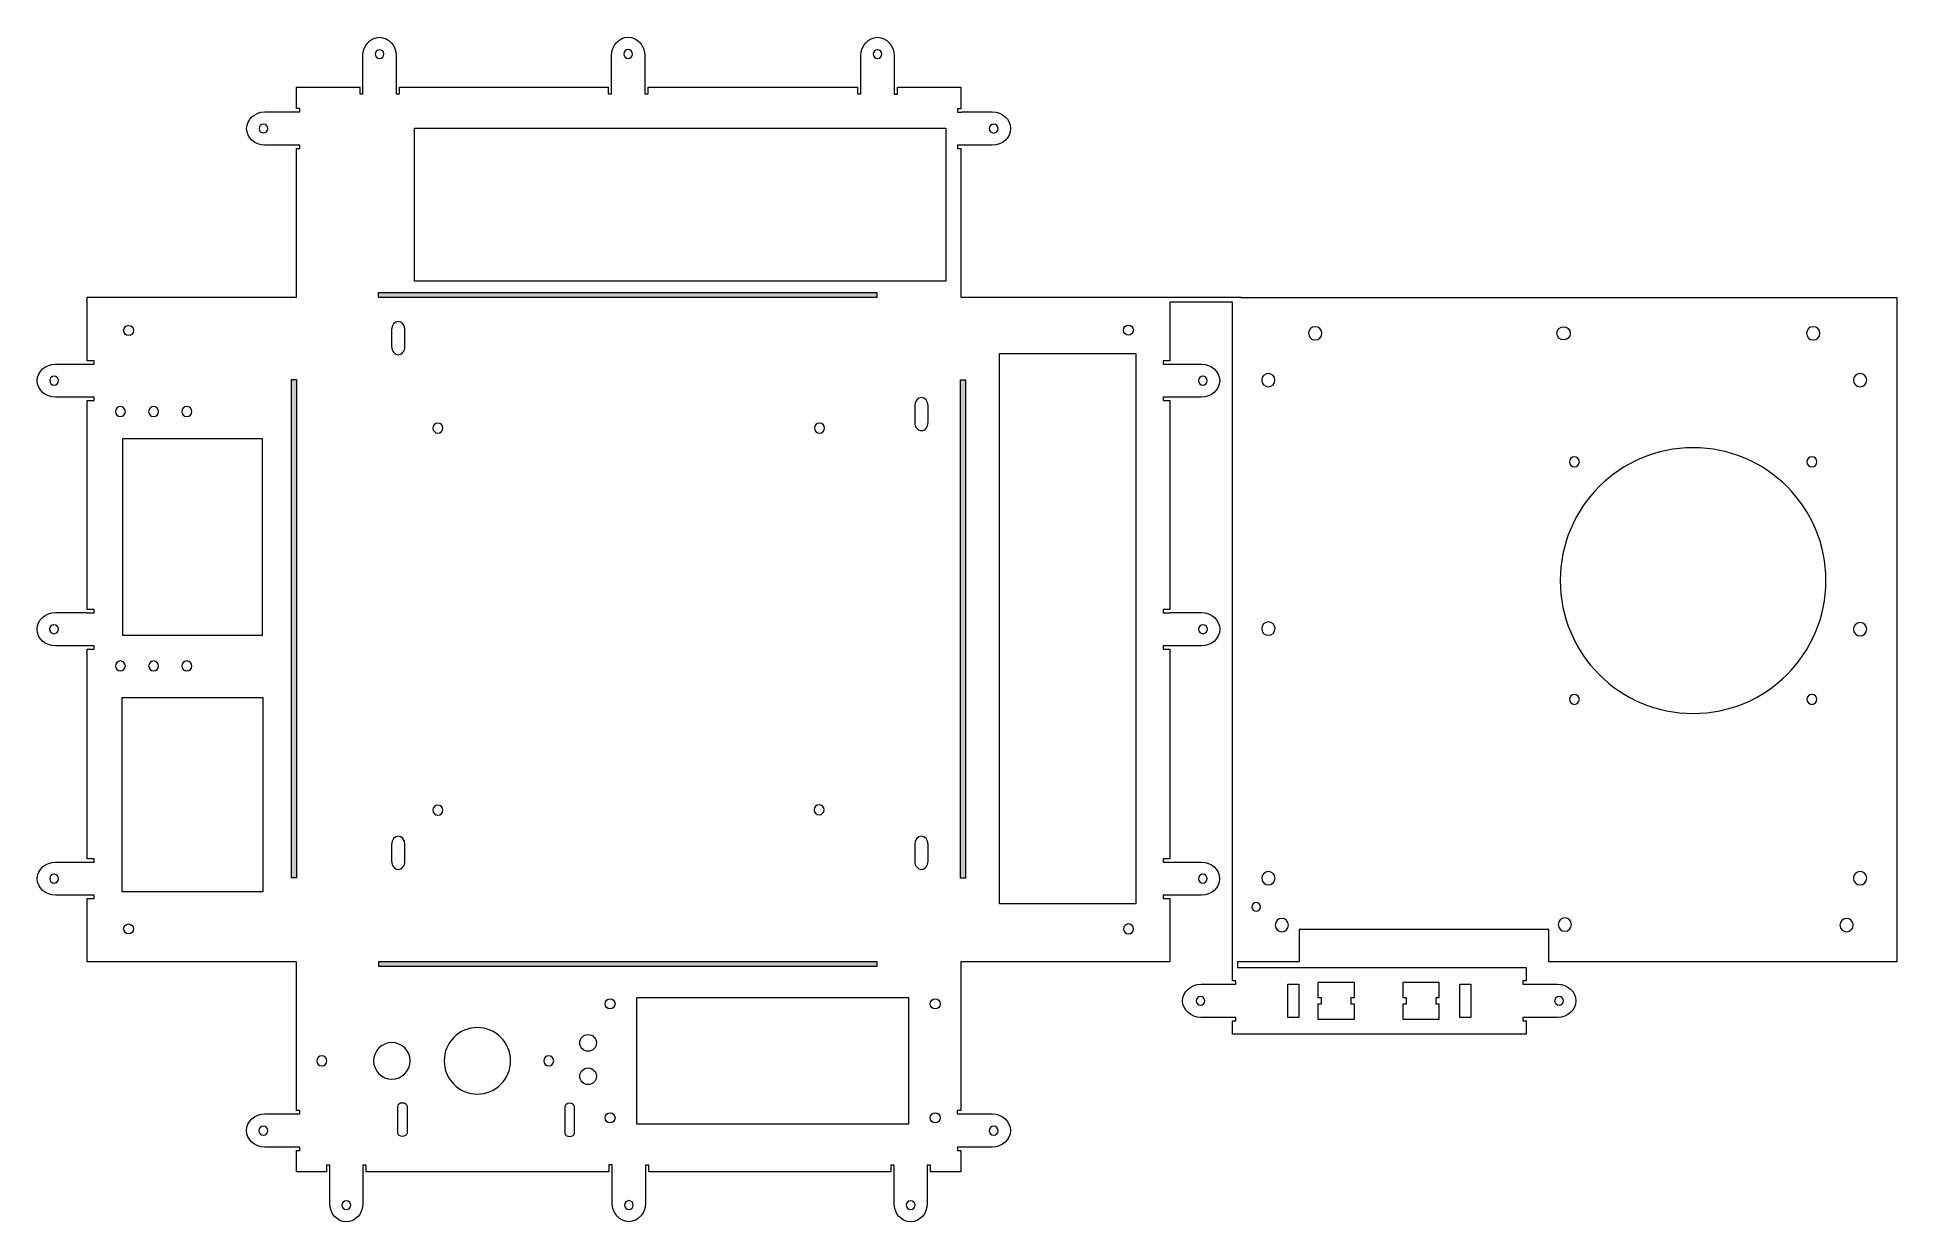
# Model space of a CAD drawing. Header units: inches. Extents: x 2 to 562, y -359 to -2.
import ezdxf

# ---------------------------------------------------------------- set-up
doc = ezdxf.new("R2010")
doc.units = ezdxf.units.IN
doc.header["$MEASUREMENT"] = 0
doc.layers.add('Layer 2', color=7, linetype='Continuous')

# ---------------------------------------------------------------- blocks, each defined once
blk = doc.blocks.new('block 2')
at = {"layer": 'Layer 2', "lineweight": 0}
blk.add_lwpolyline([(264.31, -291.06), (182.31, -291.06), (182.31, -329.06), (264.31, -329.06), (264.31, -291.06)], dxfattribs=at)
for points in [[(175.86, -292.9), (175.86, -292.07), (175.19, -291.4), (174.36, -291.4), (173.53, -291.4), (172.86, -292.07), (172.86, -292.9), (172.86, -293.73), (173.53, -294.4), (174.36, -294.4), (175.19, -294.4), (175.86, -293.73), (175.86, -292.9)], [(273.76, -292.9), (273.76, -292.07), (273.09, -291.4), (272.26, -291.4), (271.43, -291.4), (270.76, -292.07), (270.76, -292.9), (270.76, -293.73), (271.43, -294.4), (272.26, -294.4), (273.09, -294.4), (273.76, -293.73), (273.76, -292.9)], [(175.86, -327.21), (175.86, -326.38), (175.19, -325.71), (174.36, -325.71), (173.53, -325.71), (172.86, -326.38), (172.86, -327.21), (172.86, -328.04), (173.53, -328.71), (174.36, -328.71), (175.19, -328.71), (175.86, -328.04), (175.86, -327.21)], [(273.76, -327.21), (273.76, -326.38), (273.09, -325.71), (272.26, -325.71), (271.43, -325.71), (270.76, -326.38), (270.76, -327.21), (270.76, -328.04), (271.43, -328.71), (272.26, -328.71), (273.09, -328.71), (273.76, -328.04), (273.76, -327.21)]]:
    blk.add_open_spline(points, degree=3, knots=[0, 0, 0, 0, 1, 1, 1, 2, 2, 2, 3, 3, 3, 4, 4, 4, 4], dxfattribs=at)
blk = doc.blocks.new('block 3')
at = {"layer": 'Layer 2', "lineweight": 0}
for points in [[(28.43, -114.59), (28.43, -115.42), (27.76, -116.09), (26.93, -116.09), (26.1, -116.09), (25.43, -115.42), (25.43, -114.59), (25.43, -113.77), (26.1, -113.09), (26.93, -113.09), (27.76, -113.09), (28.43, -113.77), (28.43, -114.59)], [(28.43, -191.19), (28.43, -192.02), (27.76, -192.69), (26.93, -192.69), (26.1, -192.69), (25.43, -192.02), (25.43, -191.19), (25.43, -190.37), (26.1, -189.69), (26.93, -189.69), (27.76, -189.69), (28.43, -190.37), (28.43, -191.19)]]:
    blk.add_open_spline(points, degree=3, knots=[0, 0, 0, 0, 1, 1, 1, 2, 2, 2, 3, 3, 3, 4, 4, 4, 4], dxfattribs=at)
blk = doc.blocks.new('block 4')
at = {"layer": 'Layer 2', "lineweight": 0}
for points in [[(38.43, -114.59), (38.43, -115.42), (37.76, -116.09), (36.93, -116.09), (36.1, -116.09), (35.43, -115.42), (35.43, -114.59), (35.43, -113.77), (36.1, -113.09), (36.93, -113.09), (37.76, -113.09), (38.43, -113.77), (38.43, -114.59)], [(38.43, -191.19), (38.43, -192.02), (37.76, -192.69), (36.93, -192.69), (36.1, -192.69), (35.43, -192.02), (35.43, -191.19), (35.43, -190.37), (36.1, -189.69), (36.93, -189.69), (37.76, -189.69), (38.43, -190.37), (38.43, -191.19)]]:
    blk.add_open_spline(points, degree=3, knots=[0, 0, 0, 0, 1, 1, 1, 2, 2, 2, 3, 3, 3, 4, 4, 4, 4], dxfattribs=at)
blk = doc.blocks.new('block 5')
at = {"layer": 'Layer 2', "lineweight": 0}
for points in [[(48.43, -114.59), (48.43, -115.42), (47.76, -116.09), (46.93, -116.09), (46.1, -116.09), (45.43, -115.42), (45.43, -114.59), (45.43, -113.77), (46.1, -113.09), (46.93, -113.09), (47.76, -113.09), (48.43, -113.77), (48.43, -114.59)], [(48.43, -191.19), (48.43, -192.02), (47.76, -192.69), (46.93, -192.69), (46.1, -192.69), (45.43, -192.02), (45.43, -191.19), (45.43, -190.37), (46.1, -189.69), (46.93, -189.69), (47.76, -189.69), (48.43, -190.37), (48.43, -191.19)]]:
    blk.add_open_spline(points, degree=3, knots=[0, 0, 0, 0, 1, 1, 1, 2, 2, 2, 3, 3, 3, 4, 4, 4, 4], dxfattribs=at)

msp = doc.modelspace()

# ---------------------------------------------------------------- hatches: boundary and pattern name
at = {"layer": 'Layer 2', "true_color": 0xfefeff}
h = msp.add_hatch(color=7, dxfattribs=at)
h.dxf.hatch_style = 2
h.paths.add_polyline_path([(254.65, -80.23), (104.65, -80.23), (104.65, -78.73), (254.65, -78.73)])
h = msp.add_hatch(color=7, dxfattribs=at)
h.dxf.hatch_style = 2
h.paths.add_polyline_path([(78.45, -254.92), (78.45, -104.92), (79.95, -104.92), (79.95, -254.92)])
h = msp.add_hatch(color=7, dxfattribs=at)
h.dxf.hatch_style = 2
h.paths.add_polyline_path([(279.88, -255.03), (279.88, -105.03), (281.38, -105.03), (281.38, -255.03)])
h = msp.add_hatch(color=7, dxfattribs=at)
h.dxf.hatch_style = 2
h.paths.add_polyline_path([(254.71, -281.68), (104.71, -281.68), (104.71, -280.18), (254.71, -280.18)])

# ---------------------------------------------------------------- linework, layer by layer
at = {"layer": 'Layer 2', "lineweight": 0}
for points in [[(275.44, -75.33), (115.44, -75.33), (115.44, -29.33), (275.44, -29.33), (275.44, -75.33)], [(254.65, -80.23), (104.65, -80.23), (104.65, -78.73), (254.65, -78.73), (254.65, -80.23)], [(332.61, -262.75), (291.63, -262.75), (291.63, -97.14), (332.61, -97.14), (332.61, -262.75)], [(78.45, -254.92), (78.45, -104.92), (79.95, -104.92), (79.95, -254.92), (78.45, -254.92)], [(279.88, -255.03), (279.88, -105.03), (281.38, -105.03), (281.38, -255.03), (279.88, -255.03)], [(69.63, -181.97), (27.63, -181.97), (27.63, -122.71), (69.63, -122.71), (69.63, -181.97)], [(69.79, -259.23), (27.46, -259.23), (27.46, -200.67), (69.79, -200.67), (69.79, -259.23)], [(254.71, -281.68), (104.71, -281.68), (104.71, -280.18), (254.71, -280.18), (254.71, -281.68)], [(381.76, -296.99), (378.41, -296.99), (378.41, -286.99), (381.76, -286.99), (381.76, -296.99)], [(387.45, -290.99), (388.43, -290.99), (388.43, -292.99), (387.45, -292.99), (387.45, -297.49), (398.45, -297.49), (398.45, -292.99), (397.45, -292.99), (397.45, -290.99), (398.45, -290.99), (398.45, -286.49), (387.45, -286.49), (387.45, -290.99)], [(413.02, -290.99), (414.01, -290.99), (414.01, -292.99), (413.02, -292.99), (413.02, -297.49), (424.02, -297.49), (424.02, -292.99), (423.03, -292.99), (423.03, -290.99), (424.02, -290.99), (424.02, -286.49), (413.02, -286.49), (413.02, -290.99)], [(433.53, -296.99), (430.18, -296.99), (430.18, -286.99), (433.53, -286.99), (433.53, -296.99)]]:
    msp.add_lwpolyline(points, dxfattribs=at)
for points, knots in [([(561.76, -280.24), (561.76, -280.24), (561.76, -80.24), (561.76, -80.24), (561.76, -80.24), (364.24, -80.24), (364.24, -80.24), (364.24, -80.24), (364.24, -80.21), (364.24, -80.21), (364.24, -80.21), (342.91, -80.21), (342.91, -80.21), (342.91, -80.21), (342.91, -80.21), (342.91, -80.21), (342.91, -80.21), (279.92, -80.21), (279.92, -80.21), (279.92, -80.21), (279.92, -79.95), (279.92, -79.95), (279.92, -79.95), (279.92, -79.92), (279.92, -79.92), (279.92, -79.92), (279.92, -35.42), (279.92, -35.42), (279.92, -35.42), (278.92, -35.42), (278.92, -35.42), (278.92, -35.42), (278.92, -34.42), (278.92, -34.42), (278.92, -34.42), (279.92, -34.42), (279.92, -34.42), (279.92, -34.42), (279.92, -34.42), (279.92, -34.42), (279.92, -34.42), (289.41, -34.42), (289.41, -34.42), (292.46, -34.42), (294.92, -32.19), (294.92, -29.42), (294.92, -26.66), (292.46, -24.42), (289.41, -24.42), (289.41, -24.42), (280.14, -24.42), (280.14, -24.42), (280.14, -24.42), (280.14, -24.43), (280.14, -24.43), (280.14, -24.43), (278.92, -24.43), (278.92, -24.43), (278.92, -24.43), (278.92, -23.43), (278.92, -23.43), (278.92, -23.43), (279.92, -23.43), (279.92, -23.43), (279.92, -23.43), (279.92, -16.95), (279.92, -16.95), (279.92, -16.95), (260.88, -16.95), (260.88, -16.95), (260.88, -16.95), (260.88, -19.04), (260.88, -19.04), (260.88, -19.04), (259.88, -19.04), (259.88, -19.04), (259.88, -19.04), (259.88, -16.95), (259.88, -16.95), (259.88, -16.95), (259.88, -16.92), (259.88, -16.92), (259.88, -16.92), (259.88, -7.47), (259.88, -7.47), (259.88, -4.42), (257.64, -1.94), (254.88, -1.94), (252.12, -1.94), (249.88, -4.42), (249.88, -7.47), (249.88, -7.47), (249.88, -16.95), (249.88, -16.95), (249.88, -16.95), (249.88, -16.95), (249.88, -16.95), (249.88, -16.95), (249.88, -18.98), (249.88, -18.98), (249.88, -18.98), (248.88, -18.98), (248.88, -18.98), (248.88, -18.98), (248.88, -16.95), (248.88, -16.95), (248.88, -16.95), (185.8, -16.95), (185.8, -16.95), (185.8, -16.95), (185.8, -18.97), (185.8, -18.97), (185.8, -18.97), (184.8, -18.97), (184.8, -18.97), (184.8, -18.97), (184.8, -16.95), (184.8, -16.95), (184.8, -16.95), (184.8, -16.92), (184.8, -16.92), (184.8, -16.92), (184.8, -7.46), (184.8, -7.46), (184.8, -4.39), (182.56, -1.91), (179.8, -1.91), (177.04, -1.91), (174.8, -4.39), (174.8, -7.46), (174.8, -7.46), (174.8, -16.95), (174.8, -16.95), (174.8, -16.95), (174.79, -16.95), (174.79, -16.95), (174.79, -16.95), (174.79, -18.99), (174.79, -18.99), (174.79, -18.99), (173.79, -18.99), (173.79, -18.99), (173.79, -18.99), (173.79, -16.95), (173.79, -16.95), (173.79, -16.95), (110.96, -16.95), (110.96, -16.95), (110.96, -16.95), (110.96, -19), (110.96, -19), (110.96, -19), (109.96, -19), (109.96, -19), (109.96, -19), (109.96, -16.95), (109.96, -16.95), (109.96, -16.95), (109.96, -16.95), (109.96, -16.95), (109.96, -16.95), (109.96, -7.46), (109.96, -7.46), (109.96, -4.41), (107.73, -1.94), (104.96, -1.94), (102.2, -1.94), (99.96, -4.41), (99.96, -7.46), (99.96, -7.46), (99.96, -16.94), (99.96, -16.94), (99.96, -16.94), (99.97, -16.94), (99.97, -16.94), (99.97, -16.94), (99.97, -19), (99.97, -19), (99.97, -19), (98.97, -19), (98.97, -19), (98.97, -19), (98.97, -16.95), (98.97, -16.95), (98.97, -16.95), (79.92, -16.95), (79.92, -16.95), (79.92, -16.95), (79.92, -23.41), (79.92, -23.41), (79.92, -23.41), (80.99, -23.41), (80.99, -23.41), (80.99, -23.41), (80.99, -24.41), (80.99, -24.41), (80.99, -24.41), (79.92, -24.41), (79.92, -24.41), (79.92, -24.41), (79.92, -24.41), (79.92, -24.41), (79.92, -24.41), (70.44, -24.41), (70.44, -24.41), (67.4, -24.41), (64.94, -26.65), (64.94, -29.41), (64.94, -32.18), (67.4, -34.41), (70.44, -34.41), (70.44, -34.41), (79.92, -34.41), (79.92, -34.41), (79.92, -34.41), (79.92, -34.42), (79.92, -34.42), (79.92, -34.42), (80.99, -34.42), (80.99, -34.42), (80.99, -34.42), (80.99, -35.42), (80.99, -35.42), (80.99, -35.42), (79.92, -35.42), (79.92, -35.42), (79.92, -35.42), (79.92, -79.95), (79.92, -79.95), (79.92, -79.95), (79.92, -79.95), (79.92, -79.95), (79.92, -79.95), (79.92, -80.21), (79.92, -80.21), (79.92, -80.21), (16.95, -80.21), (16.95, -80.21), (16.95, -80.21), (16.95, -99.31), (16.95, -99.31), (16.95, -99.31), (19, -99.31), (19, -99.31), (19, -99.31), (19, -100.31), (19, -100.31), (19, -100.31), (16.93, -100.31), (16.93, -100.31), (16.93, -100.31), (16.93, -100.31), (16.93, -100.31), (16.93, -100.31), (7.43, -100.31), (7.43, -100.31), (4.38, -100.31), (1.91, -102.54), (1.91, -105.31), (1.91, -108.07), (4.38, -110.3), (7.43, -110.3), (7.43, -110.3), (16.95, -110.3), (16.95, -110.3), (16.95, -110.3), (16.95, -110.31), (16.95, -110.31), (16.95, -110.31), (19.02, -110.31), (19.02, -110.31), (19.02, -110.31), (19.02, -111.31), (19.02, -111.31), (19.02, -111.31), (16.95, -111.31), (16.95, -111.31), (16.95, -111.31), (16.95, -174.15), (16.95, -174.15), (16.95, -174.15), (19.02, -174.15), (19.02, -174.15), (19.02, -174.15), (19.02, -175.15), (19.02, -175.15), (19.02, -175.15), (16.9, -175.15), (16.9, -175.15), (16.9, -175.15), (16.9, -175.14), (16.9, -175.14), (16.9, -175.14), (7.41, -175.14), (7.41, -175.14), (4.36, -175.14), (1.88, -177.38), (1.88, -180.14), (1.88, -182.9), (4.36, -185.14), (7.41, -185.14), (7.41, -185.14), (16.9, -185.14), (16.9, -185.14), (16.9, -185.14), (16.95, -185.14), (16.95, -185.14), (16.95, -185.14), (19.02, -185.14), (19.02, -185.14), (19.02, -185.14), (19.02, -186.14), (19.02, -186.14), (19.02, -186.14), (16.95, -186.14), (16.95, -186.14), (16.95, -186.14), (16.95, -249.23), (16.95, -249.23), (16.95, -249.23), (19.02, -249.23), (19.02, -249.23), (19.02, -249.23), (19.02, -250.23), (19.02, -250.23), (19.02, -250.23), (16.86, -250.23), (16.86, -250.23), (16.86, -250.23), (16.86, -250.22), (16.86, -250.22), (16.86, -250.22), (7.44, -250.22), (7.44, -250.22), (4.38, -250.22), (1.91, -252.46), (1.91, -255.22), (1.91, -257.99), (4.38, -260.22), (7.44, -260.22), (7.44, -260.22), (16.95, -260.22), (16.95, -260.22), (16.95, -260.22), (19, -260.22), (19, -260.22), (19, -260.22), (19, -261.22), (19, -261.22), (19, -261.22), (16.95, -261.22), (16.95, -261.22), (16.95, -261.22), (16.95, -280.21), (16.95, -280.21), (16.95, -280.21), (79.92, -280.21), (79.92, -280.21), (79.92, -280.21), (79.92, -280.5), (79.92, -280.5), (79.92, -280.5), (79.92, -325.03), (79.92, -325.03), (79.92, -325.03), (80.92, -325.03), (80.92, -325.03), (80.92, -325.03), (80.92, -326.03), (80.92, -326.03), (80.92, -326.03), (79.92, -326.03), (79.92, -326.03), (79.92, -326.03), (79.92, -326.03), (79.92, -326.03), (79.92, -326.03), (70.44, -326.03), (70.44, -326.03), (67.38, -326.03), (64.91, -328.27), (64.91, -331.03), (64.91, -333.79), (67.38, -336.03), (70.44, -336.03), (70.44, -336.03), (79.91, -336.03), (79.91, -336.03), (79.91, -336.03), (79.91, -336.03), (79.91, -336.03), (79.91, -336.03), (80.91, -336.03), (80.91, -336.03), (80.91, -336.03), (80.91, -337.03), (80.91, -337.03), (80.91, -337.03), (79.92, -337.03), (79.92, -337.03), (79.92, -337.03), (79.92, -343.5), (79.92, -343.5), (79.92, -343.5), (88.95, -343.5), (88.95, -343.5), (88.95, -343.5), (88.95, -341.45), (88.95, -341.45), (88.95, -341.45), (89.95, -341.45), (89.95, -341.45), (89.95, -341.45), (89.95, -343.5), (89.95, -343.5), (89.95, -343.5), (89.95, -343.62), (89.95, -343.62), (89.95, -343.62), (89.95, -352.99), (89.95, -352.99), (89.95, -356.04), (92.19, -358.51), (94.95, -358.51), (97.71, -358.51), (99.95, -356.04), (99.95, -352.99), (99.95, -352.99), (99.95, -343.64), (99.95, -343.64), (99.95, -343.64), (99.95, -343.64), (99.95, -343.64), (99.95, -343.64), (99.95, -341.45), (99.95, -341.45), (99.95, -341.45), (100.95, -341.45), (100.95, -341.45), (100.95, -341.45), (100.95, -343.5), (100.95, -343.5), (100.95, -343.5), (174.03, -343.5), (174.03, -343.5), (174.03, -343.5), (174.03, -341.41), (174.03, -341.41), (174.03, -341.41), (175.03, -341.41), (175.03, -341.41), (175.03, -341.41), (175.03, -343.5), (175.03, -343.5), (175.03, -343.5), (175.03, -343.6), (175.03, -343.6), (175.03, -343.6), (175.03, -352.98), (175.03, -352.98), (175.03, -356.01), (177.27, -358.48), (180.03, -358.48), (182.8, -358.48), (185.03, -356.01), (185.03, -352.98), (185.03, -352.98), (185.03, -343.55), (185.03, -343.55), (185.03, -343.55), (185.03, -343.55), (185.03, -343.55), (185.03, -343.55), (185.03, -341.45), (185.03, -341.45), (185.03, -341.45), (186.03, -341.45), (186.03, -341.45), (186.03, -341.45), (186.03, -343.5), (186.03, -343.5), (186.03, -343.5), (258.87, -343.5), (258.87, -343.5), (258.87, -343.5), (258.87, -341.45), (258.87, -341.45), (258.87, -341.45), (259.87, -341.45), (259.87, -341.45), (259.87, -341.45), (259.87, -343.5), (259.87, -343.5), (259.87, -343.5), (259.87, -343.5), (259.87, -343.5), (259.87, -343.5), (259.87, -352.99), (259.87, -352.99), (259.87, -356.04), (262.11, -358.51), (264.87, -358.51), (267.63, -358.51), (269.87, -356.04), (269.87, -352.99), (269.87, -352.99), (269.87, -343.52), (269.87, -343.52), (269.87, -343.52), (269.87, -343.52), (269.87, -343.52), (269.87, -343.52), (269.87, -341.44), (269.87, -341.44), (269.87, -341.44), (270.87, -341.44), (270.87, -341.44), (270.87, -341.44), (270.87, -343.5), (270.87, -343.5), (270.87, -343.5), (279.92, -343.5), (279.92, -343.5), (279.92, -343.5), (279.92, -337.04), (279.92, -337.04), (279.92, -337.04), (278.92, -337.04), (278.92, -337.04), (278.92, -337.04), (278.92, -336.04), (278.92, -336.04), (278.92, -336.04), (279.92, -336.04), (279.92, -336.04), (279.92, -336.04), (279.92, -336.04), (279.92, -336.04), (279.92, -336.04), (289.4, -336.04), (289.4, -336.04), (292.43, -336.04), (294.9, -333.8), (294.9, -331.04), (294.9, -328.28), (292.43, -326.04), (289.4, -326.04), (289.4, -326.04), (279.92, -326.04), (279.92, -326.04), (279.92, -326.04), (279.92, -326.03), (279.92, -326.03), (279.92, -326.03), (278.91, -326.03), (278.91, -326.03), (278.91, -326.03), (278.91, -325.04), (278.91, -325.04), (278.91, -325.04), (279.92, -325.04), (279.92, -325.04), (279.92, -325.04), (279.92, -280.5), (279.92, -280.5), (279.92, -280.5), (279.92, -280.5), (279.92, -280.5), (279.92, -280.5), (279.92, -280.21), (279.92, -280.21), (279.92, -280.21), (342.91, -280.21), (342.91, -280.21), (342.91, -280.21), (342.91, -261.22), (342.91, -261.22), (342.91, -261.22), (340.87, -261.22), (340.87, -261.22), (340.87, -261.22), (340.87, -260.22), (340.87, -260.22), (340.87, -260.22), (342.91, -260.22), (342.91, -260.22), (342.91, -260.22), (342.93, -260.22), (342.93, -260.22), (342.93, -260.22), (352.39, -260.22), (352.39, -260.22), (355.43, -260.22), (357.89, -257.99), (357.89, -255.22), (357.89, -252.46), (355.43, -250.22), (352.39, -250.22), (352.39, -250.22), (342.92, -250.22), (342.92, -250.22), (342.92, -250.22), (342.92, -250.23), (342.92, -250.23), (342.92, -250.23), (340.86, -250.23), (340.86, -250.23), (340.86, -250.23), (340.86, -249.23), (340.86, -249.23), (340.86, -249.23), (342.91, -249.23), (342.91, -249.23), (342.91, -249.23), (342.91, -186.14), (342.91, -186.14), (342.91, -186.14), (340.86, -186.14), (340.86, -186.14), (340.86, -186.14), (340.86, -185.14), (340.86, -185.14), (340.86, -185.14), (342.91, -185.14), (342.91, -185.14), (342.91, -185.14), (342.96, -185.14), (342.96, -185.14), (342.96, -185.14), (352.41, -185.14), (352.41, -185.14), (355.46, -185.14), (357.92, -182.9), (357.92, -180.14), (357.92, -177.38), (355.46, -175.14), (352.41, -175.14), (352.41, -175.14), (342.96, -175.14), (342.96, -175.14), (342.96, -175.14), (342.96, -175.15), (342.96, -175.15), (342.96, -175.15), (340.85, -175.15), (340.85, -175.15), (340.85, -175.15), (340.85, -174.15), (340.85, -174.15), (340.85, -174.15), (342.91, -174.15), (342.91, -174.15), (342.91, -174.15), (342.91, -111.31), (342.91, -111.31), (342.91, -111.31), (340.86, -111.31), (340.86, -111.31), (340.86, -111.31), (340.86, -110.31), (340.86, -110.31), (340.86, -110.31), (342.91, -110.31), (342.91, -110.31), (342.91, -110.31), (342.91, -110.3), (342.91, -110.3), (342.91, -110.3), (352.4, -110.3), (352.4, -110.3), (355.43, -110.3), (357.9, -108.07), (357.9, -105.3), (357.9, -102.54), (355.43, -100.3), (352.4, -100.3), (352.4, -100.3), (342.91, -100.3), (342.91, -100.3), (342.91, -100.3), (342.91, -100.3), (342.91, -100.3), (342.91, -100.3), (340.85, -100.3), (340.85, -100.3), (340.85, -100.3), (340.85, -99.3), (340.85, -99.3), (340.85, -99.3), (342.91, -99.3), (342.91, -99.3), (342.91, -99.3), (342.91, -81.71), (342.91, -81.71), (342.91, -81.71), (361.76, -81.71), (361.76, -81.71), (361.76, -81.71), (361.76, -278.91), (361.76, -278.91), (361.76, -278.91), (361.75, -278.91), (361.75, -278.91), (361.75, -278.91), (361.75, -281.99), (361.75, -281.99), (361.75, -281.99), (361.75, -281.99), (361.75, -281.99), (361.75, -281.99), (361.75, -285.98), (361.75, -285.98), (361.75, -285.98), (362.74, -285.98), (362.74, -285.98), (362.74, -285.98), (362.74, -286.98), (362.74, -286.98), (362.74, -286.98), (361.75, -286.98), (361.75, -286.98), (361.75, -286.98), (361.75, -286.98), (361.75, -286.98), (361.75, -286.98), (352.28, -286.98), (352.28, -286.98), (349.22, -286.98), (346.74, -289.22), (346.74, -291.98), (346.74, -294.74), (349.22, -296.98), (352.28, -296.98), (352.28, -296.98), (361.75, -296.98), (361.75, -296.98), (361.75, -296.98), (361.75, -296.98), (361.75, -296.98), (361.75, -296.98), (362.74, -296.98), (362.74, -296.98), (362.74, -296.98), (362.74, -297.98), (362.74, -297.98), (362.74, -297.98), (361.75, -297.98), (361.75, -297.98), (361.75, -297.98), (361.75, -301.99), (361.75, -301.99), (361.75, -301.99), (381.72, -301.99), (381.72, -301.99), (381.72, -301.99), (381.75, -301.99), (381.75, -301.99), (381.75, -301.99), (430.14, -301.99), (430.14, -301.99), (430.14, -301.99), (430.22, -301.99), (430.22, -301.99), (430.22, -301.99), (450.14, -301.99), (450.14, -301.99), (450.14, -301.99), (450.14, -297.99), (450.14, -297.99), (450.14, -297.99), (449.15, -297.99), (449.15, -297.99), (449.15, -297.99), (449.15, -296.99), (449.15, -296.99), (449.15, -296.99), (450.14, -296.99), (450.14, -296.99), (450.14, -296.99), (450.14, -296.99), (450.14, -296.99), (450.14, -296.99), (459.63, -296.99), (459.63, -296.99), (462.67, -296.99), (465.13, -294.75), (465.13, -291.99), (465.13, -289.23), (462.67, -286.99), (459.63, -286.99), (459.63, -286.99), (450.24, -286.99), (450.24, -286.99), (450.24, -286.99), (450.24, -287), (450.24, -287), (450.24, -287), (449.14, -287), (449.14, -287), (449.14, -287), (449.14, -286), (449.14, -286), (449.14, -286), (450.14, -286), (450.14, -286), (450.14, -286), (450.14, -281.99), (450.14, -281.99), (450.14, -281.99), (430.22, -281.99), (430.22, -281.99), (430.22, -281.99), (430.14, -281.99), (430.14, -281.99), (430.14, -281.99), (381.75, -281.99), (381.75, -281.99), (381.75, -281.99), (381.72, -281.99), (381.72, -281.99), (381.72, -281.99), (363.25, -281.99), (363.25, -281.99), (363.25, -281.99), (363.25, -280.24), (363.25, -280.24), (363.25, -280.24), (381.8, -280.24), (381.8, -280.24), (381.8, -280.24), (381.8, -270.57), (381.8, -270.57), (381.8, -270.57), (456.98, -270.57), (456.98, -270.57), (456.98, -270.57), (456.98, -280.24), (456.98, -280.24), (456.98, -280.24), (561.76, -280.24), (561.76, -280.24)], [0, 0, 0, 0, 1, 1, 1, 2, 2, 2, 3, 3, 3, 4, 4, 4, 5, 5, 5, 6, 6, 6, 7, 7, 7, 8, 8, 8, 9, 9, 9, 10, 10, 10, 11, 11, 11, 12, 12, 12, 13, 13, 13, 14, 14, 14, 15, 15, 15, 16, 16, 16, 17, 17, 17, 18, 18, 18, 19, 19, 19, 20, 20, 20, 21, 21, 21, 22, 22, 22, 23, 23, 23, 24, 24, 24, 25, 25, 25, 26, 26, 26, 27, 27, 27, 28, 28, 28, 29, 29, 29, 30, 30, 30, 31, 31, 31, 32, 32, 32, 33, 33, 33, 34, 34, 34, 35, 35, 35, 36, 36, 36, 37, 37, 37, 38, 38, 38, 39, 39, 39, 40, 40, 40, 41, 41, 41, 42, 42, 42, 43, 43, 43, 44, 44, 44, 45, 45, 45, 46, 46, 46, 47, 47, 47, 48, 48, 48, 49, 49, 49, 50, 50, 50, 51, 51, 51, 52, 52, 52, 53, 53, 53, 54, 54, 54, 55, 55, 55, 56, 56, 56, 57, 57, 57, 58, 58, 58, 59, 59, 59, 60, 60, 60, 61, 61, 61, 62, 62, 62, 63, 63, 63, 64, 64, 64, 65, 65, 65, 66, 66, 66, 67, 67, 67, 68, 68, 68, 69, 69, 69, 70, 70, 70, 71, 71, 71, 72, 72, 72, 73, 73, 73, 74, 74, 74, 75, 75, 75, 76, 76, 76, 77, 77, 77, 78, 78, 78, 79, 79, 79, 80, 80, 80, 81, 81, 81, 82, 82, 82, 83, 83, 83, 84, 84, 84, 85, 85, 85, 86, 86, 86, 87, 87, 87, 88, 88, 88, 89, 89, 89, 90, 90, 90, 91, 91, 91, 92, 92, 92, 93, 93, 93, 94, 94, 94, 95, 95, 95, 96, 96, 96, 97, 97, 97, 98, 98, 98, 99, 99, 99, 100, 100, 100, 101, 101, 101, 102, 102, 102, 103, 103, 103, 104, 104, 104, 105, 105, 105, 106, 106, 106, 107, 107, 107, 108, 108, 108, 109, 109, 109, 110, 110, 110, 111, 111, 111, 112, 112, 112, 113, 113, 113, 114, 114, 114, 115, 115, 115, 116, 116, 116, 117, 117, 117, 118, 118, 118, 119, 119, 119, 120, 120, 120, 121, 121, 121, 122, 122, 122, 123, 123, 123, 124, 124, 124, 125, 125, 125, 126, 126, 126, 127, 127, 127, 128, 128, 128, 129, 129, 129, 130, 130, 130, 131, 131, 131, 132, 132, 132, 133, 133, 133, 134, 134, 134, 135, 135, 135, 136, 136, 136, 137, 137, 137, 138, 138, 138, 139, 139, 139, 140, 140, 140, 141, 141, 141, 142, 142, 142, 143, 143, 143, 144, 144, 144, 145, 145, 145, 146, 146, 146, 147, 147, 147, 148, 148, 148, 149, 149, 149, 150, 150, 150, 151, 151, 151, 152, 152, 152, 153, 153, 153, 154, 154, 154, 155, 155, 155, 156, 156, 156, 157, 157, 157, 158, 158, 158, 159, 159, 159, 160, 160, 160, 161, 161, 161, 162, 162, 162, 163, 163, 163, 164, 164, 164, 165, 165, 165, 166, 166, 166, 167, 167, 167, 168, 168, 168, 169, 169, 169, 170, 170, 170, 171, 171, 171, 172, 172, 172, 173, 173, 173, 174, 174, 174, 175, 175, 175, 176, 176, 176, 177, 177, 177, 178, 178, 178, 179, 179, 179, 180, 180, 180, 181, 181, 181, 182, 182, 182, 183, 183, 183, 184, 184, 184, 185, 185, 185, 186, 186, 186, 187, 187, 187, 188, 188, 188, 189, 189, 189, 190, 190, 190, 191, 191, 191, 192, 192, 192, 193, 193, 193, 194, 194, 194, 195, 195, 195, 196, 196, 196, 197, 197, 197, 198, 198, 198, 199, 199, 199, 200, 200, 200, 201, 201, 201, 202, 202, 202, 203, 203, 203, 204, 204, 204, 205, 205, 205, 206, 206, 206, 207, 207, 207, 208, 208, 208, 209, 209, 209, 210, 210, 210, 211, 211, 211, 212, 212, 212, 213, 213, 213, 214, 214, 214, 215, 215, 215, 216, 216, 216, 217, 217, 217, 218, 218, 218, 219, 219, 219, 220, 220, 220, 221, 221, 221, 222, 222, 222, 223, 223, 223, 224, 224, 224, 225, 225, 225, 226, 226, 226, 227, 227, 227, 228, 228, 228, 229, 229, 229, 230, 230, 230, 231, 231, 231, 232, 232, 232, 233, 233, 233, 234, 234, 234, 235, 235, 235, 236, 236, 236, 237, 237, 237, 238, 238, 238, 239, 239, 239, 240, 240, 240, 241, 241, 241, 242, 242, 242, 243, 243, 243, 244, 244, 244, 245, 245, 245, 246, 246, 246, 247, 247, 247, 248, 248, 248, 249, 249, 249, 250, 250, 250, 251, 251, 251, 252, 252, 252, 253, 253, 253, 254, 254, 254, 255, 255, 255, 256, 256, 256, 257, 257, 257, 258, 258, 258, 259, 259, 259, 260, 260, 260, 261, 261, 261, 262, 262, 262, 263, 263, 263, 264, 264, 264, 265, 265, 265, 266, 266, 266, 267, 267, 267, 268, 268, 268, 269, 269, 269, 270, 270, 270, 271, 271, 271, 272, 272, 272, 273, 273, 273, 274, 274, 274, 275, 275, 275, 276, 276, 276, 277, 277, 277, 278, 278, 278, 279, 279, 279, 280, 280, 280, 280]), ([(104.96, -5.67), (105.7, -5.67), (106.29, -6.26), (106.29, -6.99), (106.29, -6.99), (106.29, -6.99), (106.29, -6.99), (106.29, -7.73), (105.7, -8.32), (104.96, -8.32), (104.96, -8.32), (104.96, -8.32), (104.96, -8.32), (104.23, -8.32), (103.64, -7.73), (103.64, -6.99), (103.64, -6.99), (103.64, -6.99), (103.64, -6.99), (103.64, -6.26), (104.23, -5.67), (104.96, -5.67), (104.96, -5.67), (104.96, -5.67), (104.96, -5.67)], [0, 0, 0, 0, 1, 1, 1, 2, 2, 2, 3, 3, 3, 4, 4, 4, 5, 5, 5, 6, 6, 6, 7, 7, 7, 8, 8, 8, 8]), ([(179.8, -5.64), (180.53, -5.64), (181.12, -6.23), (181.12, -6.97), (181.12, -6.97), (181.12, -6.97), (181.12, -6.97), (181.12, -7.7), (180.53, -8.29), (179.8, -8.29), (179.8, -8.29), (179.8, -8.29), (179.8, -8.29), (179.07, -8.29), (178.47, -7.7), (178.47, -6.97), (178.47, -6.97), (178.47, -6.97), (178.47, -6.97), (178.47, -6.23), (179.07, -5.64), (179.8, -5.64), (179.8, -5.64), (179.8, -5.64), (179.8, -5.64)], [0, 0, 0, 0, 1, 1, 1, 2, 2, 2, 3, 3, 3, 4, 4, 4, 5, 5, 5, 6, 6, 6, 7, 7, 7, 8, 8, 8, 8]), ([(254.88, -5.67), (255.61, -5.67), (256.21, -6.26), (256.21, -6.99), (256.21, -6.99), (256.21, -6.99), (256.21, -6.99), (256.21, -7.73), (255.61, -8.32), (254.88, -8.32), (254.88, -8.32), (254.88, -8.32), (254.88, -8.32), (254.15, -8.32), (253.56, -7.73), (253.56, -6.99), (253.56, -6.99), (253.56, -6.99), (253.56, -6.99), (253.56, -6.26), (254.15, -5.67), (254.88, -5.67), (254.88, -5.67), (254.88, -5.67), (254.88, -5.67)], [0, 0, 0, 0, 1, 1, 1, 2, 2, 2, 3, 3, 3, 4, 4, 4, 5, 5, 5, 6, 6, 6, 7, 7, 7, 8, 8, 8, 8]), ([(68.67, -29.41), (68.67, -28.68), (69.26, -28.09), (69.99, -28.09), (69.99, -28.09), (69.99, -28.09), (69.99, -28.09), (70.73, -28.09), (71.32, -28.68), (71.32, -29.41), (71.32, -29.41), (71.32, -29.41), (71.32, -29.41), (71.32, -30.15), (70.73, -30.74), (69.99, -30.74), (69.99, -30.74), (69.99, -30.74), (69.99, -30.74), (69.26, -30.74), (68.67, -30.15), (68.67, -29.41), (68.67, -29.41), (68.67, -29.41), (68.67, -29.41)], [0, 0, 0, 0, 1, 1, 1, 2, 2, 2, 3, 3, 3, 4, 4, 4, 5, 5, 5, 6, 6, 6, 7, 7, 7, 8, 8, 8, 8]), ([(291.19, -29.42), (291.19, -30.16), (290.6, -30.75), (289.87, -30.75), (289.87, -30.75), (289.87, -30.75), (289.87, -30.75), (289.13, -30.75), (288.54, -30.16), (288.54, -29.42), (288.54, -29.42), (288.54, -29.42), (288.54, -29.42), (288.54, -28.69), (289.13, -28.1), (289.87, -28.1), (289.87, -28.1), (289.87, -28.1), (289.87, -28.1), (290.6, -28.1), (291.19, -28.69), (291.19, -29.42), (291.19, -29.42), (291.19, -29.42), (291.19, -29.42)], [0, 0, 0, 0, 1, 1, 1, 2, 2, 2, 3, 3, 3, 4, 4, 4, 5, 5, 5, 6, 6, 6, 7, 7, 7, 8, 8, 8, 8]), ([(27.9, -90.21), (27.9, -91.04), (28.57, -91.71), (29.4, -91.71), (30.23, -91.71), (30.9, -91.04), (30.9, -90.21), (30.9, -89.38), (30.23, -88.71), (29.4, -88.71), (28.57, -88.71), (27.9, -89.38), (27.9, -90.21)], [0, 0, 0, 0, 1, 1, 1, 2, 2, 2, 3, 3, 3, 4, 4, 4, 4]), ([(112.6, -95.02), (112.6, -96.38), (111.7, -97.49), (110.6, -97.49), (110.6, -97.49), (110.6, -97.49), (110.6, -97.49), (109.49, -97.49), (108.6, -96.38), (108.6, -95.02), (108.6, -95.02), (108.6, -89.95), (108.6, -89.95), (108.6, -88.59), (109.49, -87.49), (110.6, -87.49), (110.6, -87.49), (110.6, -87.49), (110.6, -87.49), (111.7, -87.49), (112.6, -88.59), (112.6, -89.95), (112.6, -89.95), (112.6, -95.02), (112.6, -95.02)], [0, 0, 0, 0, 1, 1, 1, 2, 2, 2, 3, 3, 3, 4, 4, 4, 5, 5, 5, 6, 6, 6, 7, 7, 7, 8, 8, 8, 8]), ([(328.91, -90.08), (328.91, -90.9), (329.58, -91.58), (330.41, -91.58), (331.23, -91.58), (331.91, -90.9), (331.91, -90.08), (331.91, -89.25), (331.23, -88.58), (330.41, -88.58), (329.58, -88.58), (328.91, -89.25), (328.91, -90.08)], [0, 0, 0, 0, 1, 1, 1, 2, 2, 2, 3, 3, 3, 4, 4, 4, 4]), ([(388.67, -91.05), (388.67, -92.16), (387.77, -93.05), (386.67, -93.05), (386.67, -93.05), (386.67, -93.05), (386.67, -93.05), (385.56, -93.05), (384.67, -92.16), (384.67, -91.05), (384.67, -91.05), (384.67, -91.05), (384.67, -91.05), (384.67, -89.95), (385.56, -89.05), (386.67, -89.05), (386.67, -89.05), (386.67, -89.05), (386.67, -89.05), (387.77, -89.05), (388.67, -89.95), (388.67, -91.05), (388.67, -91.05), (388.67, -91.05), (388.67, -91.05)], [0, 0, 0, 0, 1, 1, 1, 2, 2, 2, 3, 3, 3, 4, 4, 4, 5, 5, 5, 6, 6, 6, 7, 7, 7, 8, 8, 8, 8]), ([(463.45, -91.05), (463.45, -89.95), (462.56, -89.05), (461.45, -89.05), (461.45, -89.05), (461.45, -89.05), (461.45, -89.05), (460.35, -89.05), (459.45, -89.95), (459.45, -91.05), (459.45, -91.05), (459.45, -91.05), (459.45, -91.05), (459.45, -92.16), (460.35, -93.05), (461.45, -93.05), (461.45, -93.05), (461.45, -93.05), (461.45, -93.05), (462.56, -93.05), (463.45, -92.16), (463.45, -91.05), (463.45, -91.05), (463.45, -91.05), (463.45, -91.05)], [0, 0, 0, 0, 1, 1, 1, 2, 2, 2, 3, 3, 3, 4, 4, 4, 5, 5, 5, 6, 6, 6, 7, 7, 7, 8, 8, 8, 8]), ([(538.6, -91.05), (538.6, -92.16), (537.7, -93.05), (536.6, -93.05), (536.6, -93.05), (536.6, -93.05), (536.6, -93.05), (535.49, -93.05), (534.6, -92.16), (534.6, -91.05), (534.6, -91.05), (534.6, -91.05), (534.6, -91.05), (534.6, -89.95), (535.49, -89.05), (536.6, -89.05), (536.6, -89.05), (536.6, -89.05), (536.6, -89.05), (537.7, -89.05), (538.6, -89.95), (538.6, -91.05), (538.6, -91.05), (538.6, -91.05), (538.6, -91.05)], [0, 0, 0, 0, 1, 1, 1, 2, 2, 2, 3, 3, 3, 4, 4, 4, 5, 5, 5, 6, 6, 6, 7, 7, 7, 8, 8, 8, 8]), ([(5.64, -105.3), (5.64, -104.57), (6.23, -103.98), (6.97, -103.98), (6.97, -103.98), (6.97, -103.98), (6.97, -103.98), (7.7, -103.98), (8.29, -104.57), (8.29, -105.3), (8.29, -105.3), (8.29, -105.3), (8.29, -105.3), (8.29, -106.04), (7.7, -106.63), (6.97, -106.63), (6.97, -106.63), (6.97, -106.63), (6.97, -106.63), (6.23, -106.63), (5.64, -106.04), (5.64, -105.3), (5.64, -105.3), (5.64, -105.3), (5.64, -105.3)], [0, 0, 0, 0, 1, 1, 1, 2, 2, 2, 3, 3, 3, 4, 4, 4, 5, 5, 5, 6, 6, 6, 7, 7, 7, 8, 8, 8, 8]), ([(354.16, -105.3), (354.16, -106.04), (353.57, -106.63), (352.84, -106.63), (352.84, -106.63), (352.84, -106.63), (352.84, -106.63), (352.11, -106.63), (351.51, -106.04), (351.51, -105.3), (351.51, -105.3), (351.51, -105.3), (351.51, -105.3), (351.51, -104.57), (352.11, -103.98), (352.84, -103.98), (352.84, -103.98), (352.84, -103.98), (352.84, -103.98), (353.57, -103.98), (354.16, -104.57), (354.16, -105.3), (354.16, -105.3), (354.16, -105.3), (354.16, -105.3)], [0, 0, 0, 0, 1, 1, 1, 2, 2, 2, 3, 3, 3, 4, 4, 4, 5, 5, 5, 6, 6, 6, 7, 7, 7, 8, 8, 8, 8]), ([(374.55, -105.16), (374.55, -106.27), (373.66, -107.16), (372.56, -107.16), (372.56, -107.16), (372.56, -107.16), (372.56, -107.16), (371.45, -107.16), (370.55, -106.27), (370.55, -105.16), (370.55, -105.16), (370.55, -105.16), (370.55, -105.16), (370.55, -104.06), (371.45, -103.16), (372.56, -103.16), (372.56, -103.16), (372.56, -103.16), (372.56, -103.16), (373.66, -103.16), (374.55, -104.06), (374.55, -105.16), (374.55, -105.16), (374.55, -105.16), (374.55, -105.16)], [0, 0, 0, 0, 1, 1, 1, 2, 2, 2, 3, 3, 3, 4, 4, 4, 5, 5, 5, 6, 6, 6, 7, 7, 7, 8, 8, 8, 8]), ([(552.71, -105.16), (552.71, -106.27), (551.81, -107.16), (550.71, -107.16), (550.71, -107.16), (550.71, -107.16), (550.71, -107.16), (549.6, -107.16), (548.71, -106.27), (548.71, -105.16), (548.71, -105.16), (548.71, -105.16), (548.71, -105.16), (548.71, -104.06), (549.6, -103.16), (550.71, -103.16), (550.71, -103.16), (550.71, -103.16), (550.71, -103.16), (551.81, -103.16), (552.71, -104.06), (552.71, -105.16), (552.71, -105.16), (552.71, -105.16), (552.71, -105.16)], [0, 0, 0, 0, 1, 1, 1, 2, 2, 2, 3, 3, 3, 4, 4, 4, 5, 5, 5, 6, 6, 6, 7, 7, 7, 8, 8, 8, 8]), ([(270.09, -117.88), (270.09, -119.24), (269.19, -120.35), (268.09, -120.35), (268.09, -120.35), (268.09, -120.35), (268.09, -120.35), (266.98, -120.35), (266.09, -119.24), (266.09, -117.88), (266.09, -117.88), (266.09, -112.81), (266.09, -112.81), (266.09, -111.45), (266.98, -110.35), (268.09, -110.35), (268.09, -110.35), (268.09, -110.35), (268.09, -110.35), (269.19, -110.35), (270.09, -111.45), (270.09, -112.81), (270.09, -112.81), (270.09, -117.88), (270.09, -117.88)], [0, 0, 0, 0, 1, 1, 1, 2, 2, 2, 3, 3, 3, 4, 4, 4, 5, 5, 5, 6, 6, 6, 7, 7, 7, 8, 8, 8, 8]), ([(124.03, -119.59), (124.03, -120.42), (123.36, -121.09), (122.53, -121.09), (121.7, -121.09), (121.03, -120.42), (121.03, -119.59), (121.03, -118.76), (121.7, -118.09), (122.53, -118.09), (123.36, -118.09), (124.03, -118.76), (124.03, -119.59)], [0, 0, 0, 0, 1, 1, 1, 2, 2, 2, 3, 3, 3, 4, 4, 4, 4]), ([(238.92, -119.59), (238.92, -120.42), (238.25, -121.09), (237.42, -121.09), (236.59, -121.09), (235.92, -120.42), (235.92, -119.59), (235.92, -118.76), (236.59, -118.09), (237.42, -118.09), (238.25, -118.09), (238.92, -118.76), (238.92, -119.59)], [0, 0, 0, 0, 1, 1, 1, 2, 2, 2, 3, 3, 3, 4, 4, 4, 4]), ([(540.44, -165.49), (540.44, -187.58), (522.53, -205.49), (500.44, -205.49), (478.35, -205.49), (460.44, -187.58), (460.44, -165.49), (460.44, -143.4), (478.35, -125.49), (500.44, -125.49), (522.53, -125.49), (540.44, -143.4), (540.44, -165.49)], [0, 0, 0, 0, 1, 1, 1, 2, 2, 2, 3, 3, 3, 4, 4, 4, 4]), ([(466.19, -129.74), (466.19, -130.57), (465.52, -131.24), (464.69, -131.24), (463.86, -131.24), (463.19, -130.57), (463.19, -129.74), (463.19, -128.91), (463.86, -128.24), (464.69, -128.24), (465.52, -128.24), (466.19, -128.91), (466.19, -129.74)], [0, 0, 0, 0, 1, 1, 1, 2, 2, 2, 3, 3, 3, 4, 4, 4, 4]), ([(537.69, -129.74), (537.69, -130.57), (537.01, -131.24), (536.19, -131.24), (535.36, -131.24), (534.69, -130.57), (534.69, -129.74), (534.69, -128.91), (535.36, -128.24), (536.19, -128.24), (537.01, -128.24), (537.69, -128.91), (537.69, -129.74)], [0, 0, 0, 0, 1, 1, 1, 2, 2, 2, 3, 3, 3, 4, 4, 4, 4]), ([(5.61, -180.14), (5.61, -179.41), (6.21, -178.82), (6.94, -178.82), (6.94, -178.82), (6.94, -178.82), (6.94, -178.82), (7.67, -178.82), (8.26, -179.41), (8.26, -180.14), (8.26, -180.14), (8.26, -180.14), (8.26, -180.14), (8.26, -180.87), (7.67, -181.47), (6.94, -181.47), (6.94, -181.47), (6.94, -181.47), (6.94, -181.47), (6.21, -181.47), (5.61, -180.87), (5.61, -180.14), (5.61, -180.14), (5.61, -180.14), (5.61, -180.14)], [0, 0, 0, 0, 1, 1, 1, 2, 2, 2, 3, 3, 3, 4, 4, 4, 5, 5, 5, 6, 6, 6, 7, 7, 7, 8, 8, 8, 8]), ([(354.19, -180.14), (354.19, -180.87), (353.6, -181.47), (352.87, -181.47), (352.87, -181.47), (352.87, -181.47), (352.87, -181.47), (352.14, -181.47), (351.54, -180.87), (351.54, -180.14), (351.54, -180.14), (351.54, -180.14), (351.54, -180.14), (351.54, -179.41), (352.14, -178.82), (352.87, -178.82), (352.87, -178.82), (352.87, -178.82), (352.87, -178.82), (353.6, -178.82), (354.19, -179.41), (354.19, -180.14), (354.19, -180.14), (354.19, -180.14), (354.19, -180.14)], [0, 0, 0, 0, 1, 1, 1, 2, 2, 2, 3, 3, 3, 4, 4, 4, 5, 5, 5, 6, 6, 6, 7, 7, 7, 8, 8, 8, 8]), ([(372.56, -181.95), (371.45, -181.95), (370.55, -181.06), (370.55, -179.95), (370.55, -179.95), (370.55, -179.95), (370.55, -179.95), (370.55, -178.85), (371.45, -177.95), (372.56, -177.95), (372.56, -177.95), (372.56, -177.95), (372.56, -177.95), (373.66, -177.95), (374.56, -178.85), (374.56, -179.95), (374.56, -179.95), (374.56, -179.95), (374.56, -179.95), (374.56, -181.06), (373.66, -181.95), (372.56, -181.95), (372.56, -181.95), (372.56, -181.95), (372.56, -181.95)], [0, 0, 0, 0, 1, 1, 1, 2, 2, 2, 3, 3, 3, 4, 4, 4, 5, 5, 5, 6, 6, 6, 7, 7, 7, 8, 8, 8, 8]), ([(550.71, -178.13), (551.81, -178.13), (552.71, -179.02), (552.71, -180.13), (552.71, -180.13), (552.71, -180.13), (552.71, -180.13), (552.71, -181.23), (551.81, -182.13), (550.71, -182.13), (550.71, -182.13), (550.71, -182.13), (550.71, -182.13), (549.6, -182.13), (548.71, -181.23), (548.71, -180.13), (548.71, -180.13), (548.71, -180.13), (548.71, -180.13), (548.71, -179.02), (549.6, -178.13), (550.71, -178.13), (550.71, -178.13), (550.71, -178.13), (550.71, -178.13)], [0, 0, 0, 0, 1, 1, 1, 2, 2, 2, 3, 3, 3, 4, 4, 4, 5, 5, 5, 6, 6, 6, 7, 7, 7, 8, 8, 8, 8]), ([(466.19, -201.24), (466.19, -202.06), (465.52, -202.74), (464.69, -202.74), (463.86, -202.74), (463.19, -202.06), (463.19, -201.24), (463.19, -200.41), (463.86, -199.74), (464.69, -199.74), (465.52, -199.74), (466.19, -200.41), (466.19, -201.24)], [0, 0, 0, 0, 1, 1, 1, 2, 2, 2, 3, 3, 3, 4, 4, 4, 4]), ([(537.69, -201.24), (537.69, -202.06), (537.01, -202.74), (536.19, -202.74), (535.36, -202.74), (534.69, -202.06), (534.69, -201.24), (534.69, -200.41), (535.36, -199.74), (536.19, -199.74), (537.01, -199.74), (537.69, -200.41), (537.69, -201.24)], [0, 0, 0, 0, 1, 1, 1, 2, 2, 2, 3, 3, 3, 4, 4, 4, 4]), ([(124.03, -234.6), (124.03, -235.43), (123.36, -236.1), (122.53, -236.1), (121.7, -236.1), (121.03, -235.43), (121.03, -234.6), (121.03, -233.77), (121.7, -233.1), (122.53, -233.1), (123.36, -233.1), (124.03, -233.77), (124.03, -234.6)], [0, 0, 0, 0, 1, 1, 1, 2, 2, 2, 3, 3, 3, 4, 4, 4, 4]), ([(238.8, -234.48), (238.8, -235.31), (238.13, -235.98), (237.3, -235.98), (236.47, -235.98), (235.8, -235.31), (235.8, -234.48), (235.8, -233.65), (236.47, -232.98), (237.3, -232.98), (238.13, -232.98), (238.8, -233.65), (238.8, -234.48)], [0, 0, 0, 0, 1, 1, 1, 2, 2, 2, 3, 3, 3, 4, 4, 4, 4]), ([(112.6, -249.96), (112.6, -251.32), (111.7, -252.43), (110.6, -252.43), (110.6, -252.43), (110.6, -252.43), (110.6, -252.43), (109.49, -252.43), (108.6, -251.32), (108.6, -249.96), (108.6, -249.96), (108.6, -244.89), (108.6, -244.89), (108.6, -243.53), (109.49, -242.43), (110.6, -242.43), (110.6, -242.43), (110.6, -242.43), (110.6, -242.43), (111.7, -242.43), (112.6, -243.53), (112.6, -244.89), (112.6, -244.89), (112.6, -249.96), (112.6, -249.96)], [0, 0, 0, 0, 1, 1, 1, 2, 2, 2, 3, 3, 3, 4, 4, 4, 5, 5, 5, 6, 6, 6, 7, 7, 7, 8, 8, 8, 8]), ([(270.09, -249.96), (270.09, -251.32), (269.19, -252.43), (268.09, -252.43), (268.09, -252.43), (268.09, -252.43), (268.09, -252.43), (266.98, -252.43), (266.09, -251.32), (266.09, -249.96), (266.09, -249.96), (266.09, -244.89), (266.09, -244.89), (266.09, -243.53), (266.98, -242.43), (268.09, -242.43), (268.09, -242.43), (268.09, -242.43), (268.09, -242.43), (269.19, -242.43), (270.09, -243.53), (270.09, -244.89), (270.09, -244.89), (270.09, -249.96), (270.09, -249.96)], [0, 0, 0, 0, 1, 1, 1, 2, 2, 2, 3, 3, 3, 4, 4, 4, 5, 5, 5, 6, 6, 6, 7, 7, 7, 8, 8, 8, 8]), ([(5.64, -255.22), (5.64, -254.49), (6.23, -253.9), (6.97, -253.9), (6.97, -253.9), (6.97, -253.9), (6.97, -253.9), (7.7, -253.9), (8.29, -254.49), (8.29, -255.22), (8.29, -255.22), (8.29, -255.22), (8.29, -255.22), (8.29, -255.96), (7.7, -256.55), (6.97, -256.55), (6.97, -256.55), (6.97, -256.55), (6.97, -256.55), (6.23, -256.55), (5.64, -255.96), (5.64, -255.22), (5.64, -255.22), (5.64, -255.22), (5.64, -255.22)], [0, 0, 0, 0, 1, 1, 1, 2, 2, 2, 3, 3, 3, 4, 4, 4, 5, 5, 5, 6, 6, 6, 7, 7, 7, 8, 8, 8, 8]), ([(354.16, -255.22), (354.16, -255.96), (353.57, -256.55), (352.84, -256.55), (352.84, -256.55), (352.84, -256.55), (352.84, -256.55), (352.11, -256.55), (351.51, -255.96), (351.51, -255.22), (351.51, -255.22), (351.51, -255.22), (351.51, -255.22), (351.51, -254.49), (352.11, -253.9), (352.84, -253.9), (352.84, -253.9), (352.84, -253.9), (352.84, -253.9), (353.57, -253.9), (354.16, -254.49), (354.16, -255.22), (354.16, -255.22), (354.16, -255.22), (354.16, -255.22)], [0, 0, 0, 0, 1, 1, 1, 2, 2, 2, 3, 3, 3, 4, 4, 4, 5, 5, 5, 6, 6, 6, 7, 7, 7, 8, 8, 8, 8]), ([(374.56, -255.09), (374.56, -256.2), (373.66, -257.09), (372.56, -257.09), (372.56, -257.09), (372.56, -257.09), (372.56, -257.09), (371.45, -257.09), (370.56, -256.2), (370.56, -255.09), (370.56, -255.09), (370.56, -255.09), (370.56, -255.09), (370.56, -253.99), (371.45, -253.09), (372.56, -253.09), (372.56, -253.09), (372.56, -253.09), (372.56, -253.09), (373.66, -253.09), (374.56, -253.99), (374.56, -255.09), (374.56, -255.09), (374.56, -255.09), (374.56, -255.09)], [0, 0, 0, 0, 1, 1, 1, 2, 2, 2, 3, 3, 3, 4, 4, 4, 5, 5, 5, 6, 6, 6, 7, 7, 7, 8, 8, 8, 8]), ([(552.71, -255.09), (552.71, -256.2), (551.81, -257.09), (550.71, -257.09), (550.71, -257.09), (550.71, -257.09), (550.71, -257.09), (549.6, -257.09), (548.71, -256.2), (548.71, -255.09), (548.71, -255.09), (548.71, -255.09), (548.71, -255.09), (548.71, -253.99), (549.6, -253.09), (550.71, -253.09), (550.71, -253.09), (550.71, -253.09), (550.71, -253.09), (551.81, -253.09), (552.71, -253.99), (552.71, -255.09), (552.71, -255.09), (552.71, -255.09), (552.71, -255.09)], [0, 0, 0, 0, 1, 1, 1, 2, 2, 2, 3, 3, 3, 4, 4, 4, 5, 5, 5, 6, 6, 6, 7, 7, 7, 8, 8, 8, 8]), ([(367.56, -263.73), (367.56, -262.99), (368.15, -262.4), (368.88, -262.4), (368.88, -262.4), (368.88, -262.4), (368.88, -262.4), (369.61, -262.4), (370.21, -262.99), (370.21, -263.73), (370.21, -263.73), (370.21, -263.73), (370.21, -263.73), (370.21, -264.46), (369.61, -265.05), (368.88, -265.05), (368.88, -265.05), (368.88, -265.05), (368.88, -265.05), (368.15, -265.05), (367.56, -264.46), (367.56, -263.73), (367.56, -263.73), (367.56, -263.73), (367.56, -263.73)], [0, 0, 0, 0, 1, 1, 1, 2, 2, 2, 3, 3, 3, 4, 4, 4, 5, 5, 5, 6, 6, 6, 7, 7, 7, 8, 8, 8, 8]), ([(378.61, -269.2), (378.61, -270.31), (377.72, -271.2), (376.61, -271.2), (376.61, -271.2), (376.61, -271.2), (376.61, -271.2), (375.51, -271.2), (374.61, -270.31), (374.61, -269.2), (374.61, -269.2), (374.61, -269.2), (374.61, -269.2), (374.61, -268.1), (375.51, -267.2), (376.61, -267.2), (376.61, -267.2), (376.61, -267.2), (376.61, -267.2), (377.72, -267.2), (378.61, -268.1), (378.61, -269.2), (378.61, -269.2), (378.61, -269.2), (378.61, -269.2)], [0, 0, 0, 0, 1, 1, 1, 2, 2, 2, 3, 3, 3, 4, 4, 4, 5, 5, 5, 6, 6, 6, 7, 7, 7, 8, 8, 8, 8]), ([(463.81, -269.03), (463.81, -270.13), (462.91, -271.03), (461.81, -271.03), (461.81, -271.03), (461.81, -271.03), (461.81, -271.03), (460.7, -271.03), (459.81, -270.13), (459.81, -269.03), (459.81, -269.03), (459.81, -269.03), (459.81, -269.03), (459.81, -267.92), (460.7, -267.03), (461.81, -267.03), (461.81, -267.03), (461.81, -267.03), (461.81, -267.03), (462.91, -267.03), (463.81, -267.92), (463.81, -269.03), (463.81, -269.03), (463.81, -269.03), (463.81, -269.03)], [0, 0, 0, 0, 1, 1, 1, 2, 2, 2, 3, 3, 3, 4, 4, 4, 5, 5, 5, 6, 6, 6, 7, 7, 7, 8, 8, 8, 8]), ([(548.65, -269.2), (548.65, -270.31), (547.76, -271.2), (546.65, -271.2), (546.65, -271.2), (546.65, -271.2), (546.65, -271.2), (545.55, -271.2), (544.65, -270.31), (544.65, -269.2), (544.65, -269.2), (544.65, -269.2), (544.65, -269.2), (544.65, -268.1), (545.55, -267.2), (546.65, -267.2), (546.65, -267.2), (546.65, -267.2), (546.65, -267.2), (547.76, -267.2), (548.65, -268.1), (548.65, -269.2), (548.65, -269.2), (548.65, -269.2), (548.65, -269.2)], [0, 0, 0, 0, 1, 1, 1, 2, 2, 2, 3, 3, 3, 4, 4, 4, 5, 5, 5, 6, 6, 6, 7, 7, 7, 8, 8, 8, 8]), ([(27.9, -270.35), (27.9, -271.17), (28.57, -271.85), (29.4, -271.85), (30.23, -271.85), (30.9, -271.17), (30.9, -270.35), (30.9, -269.52), (30.23, -268.85), (29.4, -268.85), (28.57, -268.85), (27.9, -269.52), (27.9, -270.35)], [0, 0, 0, 0, 1, 1, 1, 2, 2, 2, 3, 3, 3, 4, 4, 4, 4]), ([(331.96, -270.35), (331.96, -271.17), (331.29, -271.85), (330.46, -271.85), (329.64, -271.85), (328.96, -271.17), (328.96, -270.35), (328.96, -269.52), (329.64, -268.85), (330.46, -268.85), (331.29, -268.85), (331.96, -269.52), (331.96, -270.35)], [0, 0, 0, 0, 1, 1, 1, 2, 2, 2, 3, 3, 3, 4, 4, 4, 4]), ([(353.45, -291.99), (353.45, -292.72), (352.86, -293.32), (352.13, -293.32), (352.13, -293.32), (352.13, -293.32), (352.13, -293.32), (351.39, -293.32), (350.8, -292.72), (350.8, -291.99), (350.8, -291.99), (350.8, -291.99), (350.8, -291.99), (350.8, -291.26), (351.39, -290.67), (352.13, -290.67), (352.13, -290.67), (352.13, -290.67), (352.13, -290.67), (352.86, -290.67), (353.45, -291.26), (353.45, -291.99), (353.45, -291.99), (353.45, -291.99), (353.45, -291.99)], [0, 0, 0, 0, 1, 1, 1, 2, 2, 2, 3, 3, 3, 4, 4, 4, 5, 5, 5, 6, 6, 6, 7, 7, 7, 8, 8, 8, 8]), ([(461.4, -291.99), (461.4, -292.72), (460.81, -293.32), (460.08, -293.32), (460.08, -293.32), (460.08, -293.32), (460.08, -293.32), (459.34, -293.32), (458.75, -292.72), (458.75, -291.99), (458.75, -291.99), (458.75, -291.99), (458.75, -291.99), (458.75, -291.26), (459.34, -290.67), (460.08, -290.67), (460.08, -290.67), (460.08, -290.67), (460.08, -290.67), (460.81, -290.67), (461.4, -291.26), (461.4, -291.99), (461.4, -291.99), (461.4, -291.99), (461.4, -291.99)], [0, 0, 0, 0, 1, 1, 1, 2, 2, 2, 3, 3, 3, 4, 4, 4, 5, 5, 5, 6, 6, 6, 7, 7, 7, 8, 8, 8, 8]), ([(144.41, -310.06), (144.41, -315.58), (139.93, -320.06), (134.41, -320.06), (128.89, -320.06), (124.41, -315.58), (124.41, -310.06), (124.41, -304.53), (128.89, -300.06), (134.41, -300.06), (139.93, -300.06), (144.41, -304.53), (144.41, -310.06)], [0, 0, 0, 0, 1, 1, 1, 2, 2, 2, 3, 3, 3, 4, 4, 4, 4]), ([(170.25, -304.65), (170.25, -303.27), (169.13, -302.15), (167.75, -302.15), (166.37, -302.15), (165.25, -303.27), (165.25, -304.65), (165.25, -306.03), (166.37, -307.15), (167.75, -307.15), (169.13, -307.15), (170.25, -306.03), (170.25, -304.65)], [0, 0, 0, 0, 1, 1, 1, 2, 2, 2, 3, 3, 3, 4, 4, 4, 4]), ([(114.16, -310.06), (114.16, -313.1), (111.69, -315.56), (108.66, -315.56), (105.62, -315.56), (103.16, -313.1), (103.16, -310.06), (103.16, -307.02), (105.62, -304.56), (108.66, -304.56), (111.69, -304.56), (114.16, -307.02), (114.16, -310.06)], [0, 0, 0, 0, 1, 1, 1, 2, 2, 2, 3, 3, 3, 4, 4, 4, 4]), ([(89.08, -310.08), (89.08, -310.91), (88.41, -311.58), (87.58, -311.58), (86.75, -311.58), (86.08, -310.91), (86.08, -310.08), (86.08, -309.25), (86.75, -308.58), (87.58, -308.58), (88.41, -308.58), (89.08, -309.25), (89.08, -310.08)], [0, 0, 0, 0, 1, 1, 1, 2, 2, 2, 3, 3, 3, 4, 4, 4, 4]), ([(157.38, -310.06), (157.38, -310.89), (156.71, -311.56), (155.88, -311.56), (155.06, -311.56), (154.38, -310.89), (154.38, -310.06), (154.38, -309.23), (155.06, -308.56), (155.88, -308.56), (156.71, -308.56), (157.38, -309.23), (157.38, -310.06)], [0, 0, 0, 0, 1, 1, 1, 2, 2, 2, 3, 3, 3, 4, 4, 4, 4]), ([(170.25, -314.71), (170.25, -313.33), (169.13, -312.21), (167.75, -312.21), (166.37, -312.21), (165.25, -313.33), (165.25, -314.71), (165.25, -316.09), (166.37, -317.21), (167.75, -317.21), (169.13, -317.21), (170.25, -316.09), (170.25, -314.71)], [0, 0, 0, 0, 1, 1, 1, 2, 2, 2, 3, 3, 3, 4, 4, 4, 4]), ([(113.33, -331.7), (113.33, -332.29), (112.66, -332.76), (111.83, -332.76), (111.83, -332.76), (111.83, -332.76), (111.83, -332.76), (111, -332.76), (110.33, -332.29), (110.33, -331.7), (110.33, -331.7), (110.33, -323.82), (110.33, -323.82), (110.33, -323.23), (111, -322.76), (111.83, -322.76), (111.83, -322.76), (111.83, -322.76), (111.83, -322.76), (112.66, -322.76), (113.33, -323.23), (113.33, -323.82), (113.33, -323.82), (113.33, -331.7), (113.33, -331.7)], [0, 0, 0, 0, 1, 1, 1, 2, 2, 2, 3, 3, 3, 4, 4, 4, 5, 5, 5, 6, 6, 6, 7, 7, 7, 8, 8, 8, 8]), ([(163.69, -331.79), (163.69, -332.38), (163.02, -332.85), (162.19, -332.85), (162.19, -332.85), (162.19, -332.85), (162.19, -332.85), (161.36, -332.85), (160.69, -332.38), (160.69, -331.79), (160.69, -331.79), (160.69, -323.9), (160.69, -323.9), (160.69, -323.32), (161.36, -322.85), (162.19, -322.85), (162.19, -322.85), (162.19, -322.85), (162.19, -322.85), (163.02, -322.85), (163.69, -323.32), (163.69, -323.9), (163.69, -323.9), (163.69, -331.79), (163.69, -331.79)], [0, 0, 0, 0, 1, 1, 1, 2, 2, 2, 3, 3, 3, 4, 4, 4, 5, 5, 5, 6, 6, 6, 7, 7, 7, 8, 8, 8, 8]), ([(68.64, -331.09), (68.64, -330.36), (69.24, -329.77), (69.97, -329.77), (69.97, -329.77), (69.97, -329.77), (69.97, -329.77), (70.7, -329.77), (71.29, -330.36), (71.29, -331.09), (71.29, -331.09), (71.29, -331.09), (71.29, -331.09), (71.29, -331.83), (70.7, -332.42), (69.97, -332.42), (69.97, -332.42), (69.97, -332.42), (69.97, -332.42), (69.24, -332.42), (68.64, -331.83), (68.64, -331.09), (68.64, -331.09), (68.64, -331.09), (68.64, -331.09)], [0, 0, 0, 0, 1, 1, 1, 2, 2, 2, 3, 3, 3, 4, 4, 4, 5, 5, 5, 6, 6, 6, 7, 7, 7, 8, 8, 8, 8]), ([(291.16, -331.1), (291.16, -331.83), (290.57, -332.42), (289.84, -332.42), (289.84, -332.42), (289.84, -332.42), (289.84, -332.42), (289.11, -332.42), (288.51, -331.83), (288.51, -331.1), (288.51, -331.1), (288.51, -331.1), (288.51, -331.1), (288.51, -330.36), (289.11, -329.77), (289.84, -329.77), (289.84, -329.77), (289.84, -329.77), (289.84, -329.77), (290.57, -329.77), (291.16, -330.36), (291.16, -331.1), (291.16, -331.1), (291.16, -331.1), (291.16, -331.1)], [0, 0, 0, 0, 1, 1, 1, 2, 2, 2, 3, 3, 3, 4, 4, 4, 5, 5, 5, 6, 6, 6, 7, 7, 7, 8, 8, 8, 8]), ([(94.95, -354.84), (94.22, -354.84), (93.63, -354.25), (93.63, -353.52), (93.63, -353.52), (93.63, -353.52), (93.63, -353.52), (93.63, -352.78), (94.22, -352.19), (94.95, -352.19), (94.95, -352.19), (94.95, -352.19), (94.95, -352.19), (95.68, -352.19), (96.28, -352.78), (96.28, -353.52), (96.28, -353.52), (96.28, -353.52), (96.28, -353.52), (96.28, -354.25), (95.68, -354.84), (94.95, -354.84), (94.95, -354.84), (94.95, -354.84), (94.95, -354.84)], [0, 0, 0, 0, 1, 1, 1, 2, 2, 2, 3, 3, 3, 4, 4, 4, 5, 5, 5, 6, 6, 6, 7, 7, 7, 8, 8, 8, 8]), ([(180.03, -354.8), (179.3, -354.8), (178.71, -354.21), (178.71, -353.48), (178.71, -353.48), (178.71, -353.48), (178.71, -353.48), (178.71, -352.75), (179.3, -352.15), (180.03, -352.15), (180.03, -352.15), (180.03, -352.15), (180.03, -352.15), (180.77, -352.15), (181.36, -352.75), (181.36, -353.48), (181.36, -353.48), (181.36, -353.48), (181.36, -353.48), (181.36, -354.21), (180.77, -354.8), (180.03, -354.8), (180.03, -354.8), (180.03, -354.8), (180.03, -354.8)], [0, 0, 0, 0, 1, 1, 1, 2, 2, 2, 3, 3, 3, 4, 4, 4, 5, 5, 5, 6, 6, 6, 7, 7, 7, 8, 8, 8, 8]), ([(264.87, -354.84), (264.14, -354.84), (263.55, -354.25), (263.55, -353.52), (263.55, -353.52), (263.55, -353.52), (263.55, -353.52), (263.55, -352.78), (264.14, -352.19), (264.87, -352.19), (264.87, -352.19), (264.87, -352.19), (264.87, -352.19), (265.6, -352.19), (266.2, -352.78), (266.2, -353.52), (266.2, -353.52), (266.2, -353.52), (266.2, -353.52), (266.2, -354.25), (265.6, -354.84), (264.87, -354.84), (264.87, -354.84), (264.87, -354.84), (264.87, -354.84)], [0, 0, 0, 0, 1, 1, 1, 2, 2, 2, 3, 3, 3, 4, 4, 4, 5, 5, 5, 6, 6, 6, 7, 7, 7, 8, 8, 8, 8])]:
    msp.add_open_spline(points, degree=3, knots=knots, dxfattribs=at)

# ---------------------------------------------------------------- block references
at = {"layer": 'Layer 2'}
for name in ['block 3', 'block 4', 'block 5', 'block 2']:
    msp.add_blockref(name, (0, 0), dxfattribs=at)

doc.saveas('drawing.dxf')
